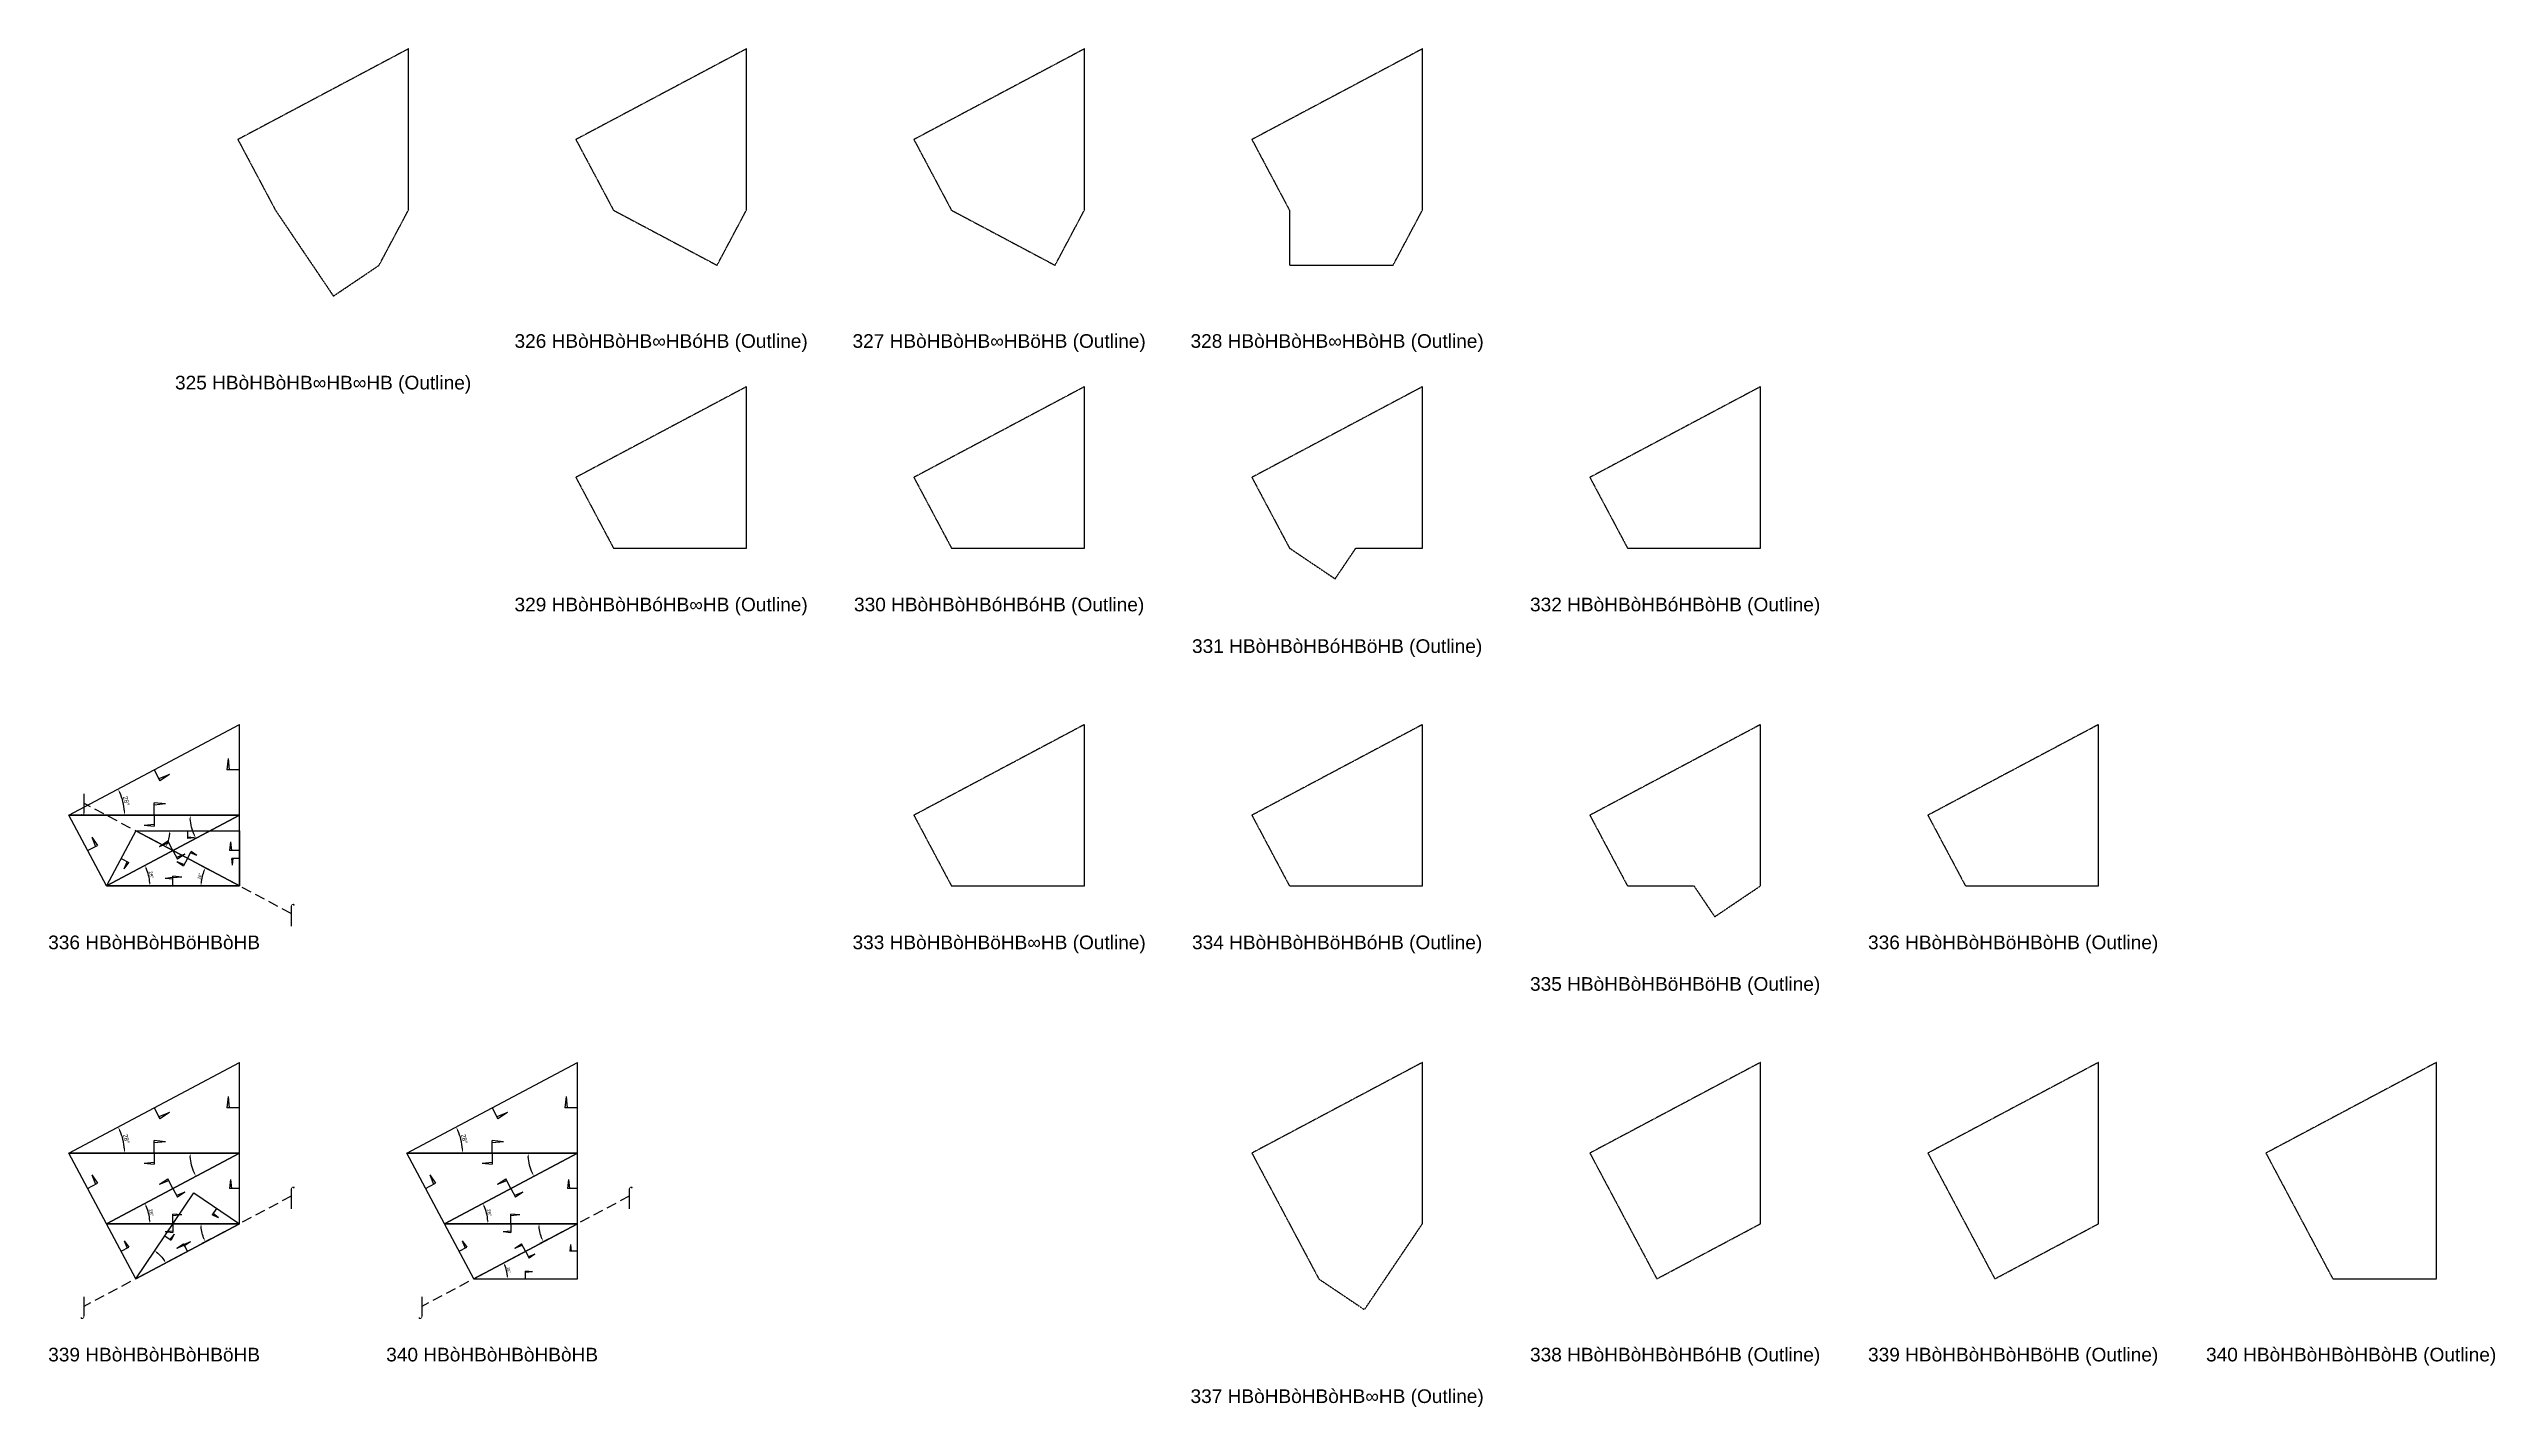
# Model space of a CAD drawing. Header units: millimetres. Extents: x -201764 to 671342, y -3335564 to 24518.
# Drawn here: x 456184 to 671342, y -3335564 to -3216048 of the extents above; entities that cross this region are included whole.
import ezdxf
from ezdxf.enums import TextEntityAlignment as Align

# ---------------------------------------------------------------- set-up
doc = ezdxf.new("R2010")
doc.units = ezdxf.units.MM
doc.header["$PDMODE"] = 35
doc.linetypes.add('DASHED', pattern=[19.05, 12.7, -6.35])
for name, color, linetype in [('BASE', 170, 'Continuous'), ('HYPOTENUSE', 20, 'Continuous'), ('PERPENDICULAR', 90, 'Continuous')]:
    doc.layers.add(name, color=color, linetype=linetype)
doc.styles.add('Arial', font='arial_0.ttf')
doc.dimstyles.new('ISO-25', dxfattribs={"dimtxt": 250, "dimasz": 100, "dimexe": 1.25, "dimexo": 0.625, "dimgap": 100, "dimtad": 1, "dimdec": 0, "dimtxsty": 'Arial', "dimcen": 2.5, "dimadec": 0, "dimazin": 0, "dimtfac": 1, "dimtdec": 0, "dimtmove": 0, "dimatfit": 3, "dimfxl": 1, "dimarcsym": 0})

msp = doc.modelspace()

# ---------------------------------------------------------------- texts
at = {"linetype": 'DASHED', "ltscale": 100, "style": 'Arial'}
for s, p in [('326 HBòHBòHB∞HBóHB (Outline)', (510032, -3241753)), ('327 HBòHBòHB∞HBöHB (Outline)', (539762, -3241753)), ('328 HBòHBòHB∞HBòHB (Outline)', (569492, -3241753)), ('325 HBòHBòHB∞HB∞HB (Outline)', (480302, -3245413)), ('329 HBòHBòHBóHB∞HB (Outline)', (510032, -3264939)), ('330 HBòHBòHBóHBóHB (Outline)', (539762, -3264939)), ('332 HBòHBòHBóHBòHB (Outline)', (599222, -3264939)), ('331 HBòHBòHBóHBöHB (Outline)', (569492, -3268599)), ('⌡', (459262, -3282431)), ('⌠', (477496, -3292125)), ('336 HBòHBòHBöHBòHB', (465437, -3294669)), ('333 HBòHBòHBöHB∞HB (Outline)', (539762, -3294669)), ('334 HBòHBòHBöHBóHB (Outline)', (569492, -3294669)), ('336 HBòHBòHBöHBòHB (Outline)', (628952, -3294669)), ('335 HBòHBòHBöHBöHB (Outline)', (599222, -3298329)), ('⌠', (477496, -3317008)), ('⌠', (507226, -3317008)), ('⌡', (459262, -3326703)), ('⌡', (488992, -3326703)), ('339 HBòHBòHBòHBöHB', (465437, -3330943)), ('340 HBòHBòHBòHBòHB', (495167, -3330943)), ('338 HBòHBòHBòHBóHB (Outline)', (599222, -3330943)), ('339 HBòHBòHBòHBöHB (Outline)', (628952, -3330943)), ('340 HBòHBòHBòHBòHB (Outline)', (658682, -3330943)), ('337 HBòHBòHBòHB∞HB (Outline)', (569492, -3334603))]:
    msp.add_text(s, height=1200, dxfattribs=at).set_placement(p, align=Align.MIDDLE_CENTER)

# ---------------------------------------------------------------- blocks, each defined once
blk = doc.blocks.new('*D49')
at = {"color": 0, "lineweight": -2, "ltscale": 100, "transparency": 16777216}
blk.add_arc((0, 0), 4906, 4.08845, 23.91155, dxfattribs=at)
at = {"color": 0, "ltscale": 100, "transparency": 16777216}
for points in [[(4432, 1963), (4537, 2014), (4332, 2303)], [(4952, 352), (4835, 348), (4906, 0)]]:
    blk.add_solid(points, dxfattribs=at)
at = {"layer": 'Defpoints', "color": 0, "ltscale": 100, "transparency": 16777216}
for p in [(15000, 7976), (0, 0), (0, 0), (4841, 796), (15000, 0)]:
    blk.add_point(p, dxfattribs=at)
at = {"color": 0, "ltscale": 100, "transparency": 16777216, "insert": (5055, 1260), "char_height": 400, "attachment_point": 5, "rotation": 284, "style": 'Arial'}
blk.add_mtext('28°', dxfattribs=at)
blk = doc.blocks.new('SanjoyNathGeometrifyingTrigonometryFundamentalLockedSet')
at = {"color": 114, "linetype": 'DASHED', "ltscale": 100, "true_color": 0x139b48}
for p, q in [((14000, 4987.8), (13900, 3987.8)), ((14000, 4987.8), (14100, 3987.8)), ((15000, 3987.8), (13900, 3987.8))]:
    blk.add_line(p, q, dxfattribs=at)
at = {"color": 242, "linetype": 'DASHED', "ltscale": 100, "true_color": 0xcd2027}
for p, q in [((7500, 3987.8), (8016.4, 3016.6)), ((8852.4, 3574.3), (7922.5, 3193.2)), ((8852.4, 3574.3), (8016.4, 3016.6))]:
    blk.add_line(p, q, dxfattribs=at)
at = {"color": 159, "linetype": 'DASHED', "ltscale": 100, "true_color": 0x22346e}
for p, q in [((7500, 0), (7500, 1100)), ((8500, 1000), (7500, 1100)), ((8500, 1000), (7500, 900))]:
    blk.add_line(p, q, dxfattribs=at)
at = {"layer": 'BASE'}
blk.add_line((0, 0), (15000, 0), dxfattribs=at)
at = {"layer": 'HYPOTENUSE'}
blk.add_line((0, 0), (15000, 7975.6), dxfattribs=at)
at = {"layer": 'PERPENDICULAR'}
blk.add_line((15000, 0), (15000, 7975.6), dxfattribs=at)
at = {"color": 4, "ltscale": 100}
dim = blk.add_angular_dim_2l(base=(4841, 795.6), line1=((0, 0), (15000, 0)), line2=((0, 0), (15000, 7975.6)), dimstyle='ISO-25', override={"dimtxt": 400, "dimasz": 350, "dimgap": 100}, dxfattribs=at)
dim.commit()
dim.dimension.update_dxf_attribs({"geometry": '*D49', "text_midpoint": (5055.4, 1260.5)})

# ---------------------------------------------------------------- linework, layer by layer
at = {"linetype": 'DASHED', "ltscale": 70}
for p, q in [((477496, -3292125), (459262, -3282431)), ((477496, -3317008), (459262, -3326703)), ((507226, -3317008), (488992, -3326703))]:
    msp.add_line(p, q, dxfattribs=at)
at = {"linetype": 'DASHED'}
for points in [[(487802, -3216048), (472802, -3224024), (476108, -3230242), (481206, -3237800), (485225, -3235089), (487802, -3230242)], [(514955, -3235089), (517532, -3230242), (517532, -3216048), (502532, -3224024), (505838, -3230242)], [(544685, -3235089), (547262, -3230242), (547262, -3216048), (532262, -3224024), (535568, -3230242)], [(576992, -3216048), (561992, -3224024), (565298, -3230242), (565298, -3235089), (574415, -3235089), (576992, -3230242)], [(517532, -3259972), (517532, -3245778), (502532, -3253754), (505838, -3259972)], [(532262, -3253754), (535568, -3259972), (547262, -3259972), (547262, -3245778)], [(569317, -3262682), (571145, -3259972), (576992, -3259972), (576992, -3245778), (561992, -3253754), (565298, -3259972)], [(606722, -3259972), (606722, -3245778), (591722, -3253754), (595028, -3259972)], [(547262, -3289702), (547262, -3275508), (532262, -3283484), (535568, -3289702)], [(561992, -3283484), (565298, -3289702), (576992, -3289702), (576992, -3275508)], [(606722, -3289702), (606722, -3275508), (591722, -3283484), (595028, -3289702), (600875, -3289702), (602704, -3292412)], [(636452, -3289702), (636452, -3275508), (621452, -3283484), (624758, -3289702)], [(576992, -3305238), (561992, -3313214), (567876, -3324279), (571894, -3326990), (576992, -3319432)], [(597606, -3324279), (606722, -3319432), (606722, -3305238), (591722, -3313214)], [(627336, -3324279), (636452, -3319432), (636452, -3305238), (621452, -3313214)], [(666182, -3305238), (651182, -3313214), (657066, -3324279), (666182, -3324279)]]:
    msp.add_lwpolyline(points, close=True, dxfattribs=at)

# ---------------------------------------------------------------- block references
for p in [(457937, -3283484), (457937, -3313214), (487667, -3313214)]:
    msp.add_blockref('SanjoyNathGeometrifyingTrigonometryFundamentalLockedSet', p, dxfattribs=at)
at = {"linetype": 'DASHED', "ltscale": 100}
for p, xscale, yscale, zscale, rotation in [((472937, -3283484), -0.882947592858929, 0.882947592858929, 0.882947592858929, 27.99999999999998), ((472937, -3289702), 0.6883428104611109, 0.6883428104611109, 0.6883428104611109, 152), ((463821, -3284854), -0.607770627558393, 0.607770627558393, 0.607770627558393, 180), ((472937, -3313214), -0.882947592858929, 0.882947592858929, 0.882947592858929, 27.99999999999998), ((502667, -3313214), -0.882947592858929, 0.882947592858929, 0.882947592858929, 27.99999999999998), ((472937, -3319432), -0.6883428104611109, 0.6883428104611109, 0.6883428104611109, 27.99999999999998), ((502667, -3319432), -0.6883428104611109, 0.6883428104611109, 0.6883428104611109, 27.99999999999998), ((463821, -3324279), -0.607770627558393, 0.607770627558393, 0.607770627558393, 236.0000000000023)]:
    msp.add_blockref('SanjoyNathGeometrifyingTrigonometryFundamentalLockedSet', p, dxfattribs=dict(at, xscale=xscale, yscale=yscale, zscale=zscale, rotation=rotation))
for p, xscale, yscale, zscale in [((461243, -3289702), 0.7795964517353771, 0.7795964517353771, 0.7795964517353771), ((461243, -3319432), 0.7795964517353771, 0.7795964517353771, 0.7795964517353771), ((490973, -3319432), 0.7795964517353771, 0.7795964517353771, 0.7795964517353771), ((493551, -3324279), 0.607770627558393, 0.607770627558393, 0.607770627558393)]:
    msp.add_blockref('SanjoyNathGeometrifyingTrigonometryFundamentalLockedSet', p, dxfattribs=dict(at, xscale=xscale, yscale=yscale, zscale=zscale))

msp.set_redraw_order([(e.dxf.handle, doc.entitydb.next_handle()) for e in msp.query("TEXT MTEXT ATTDEF DIMENSION ARC_DIMENSION")])  # texts and dimensions are drawn at this point

doc.saveas('drawing.dxf')
